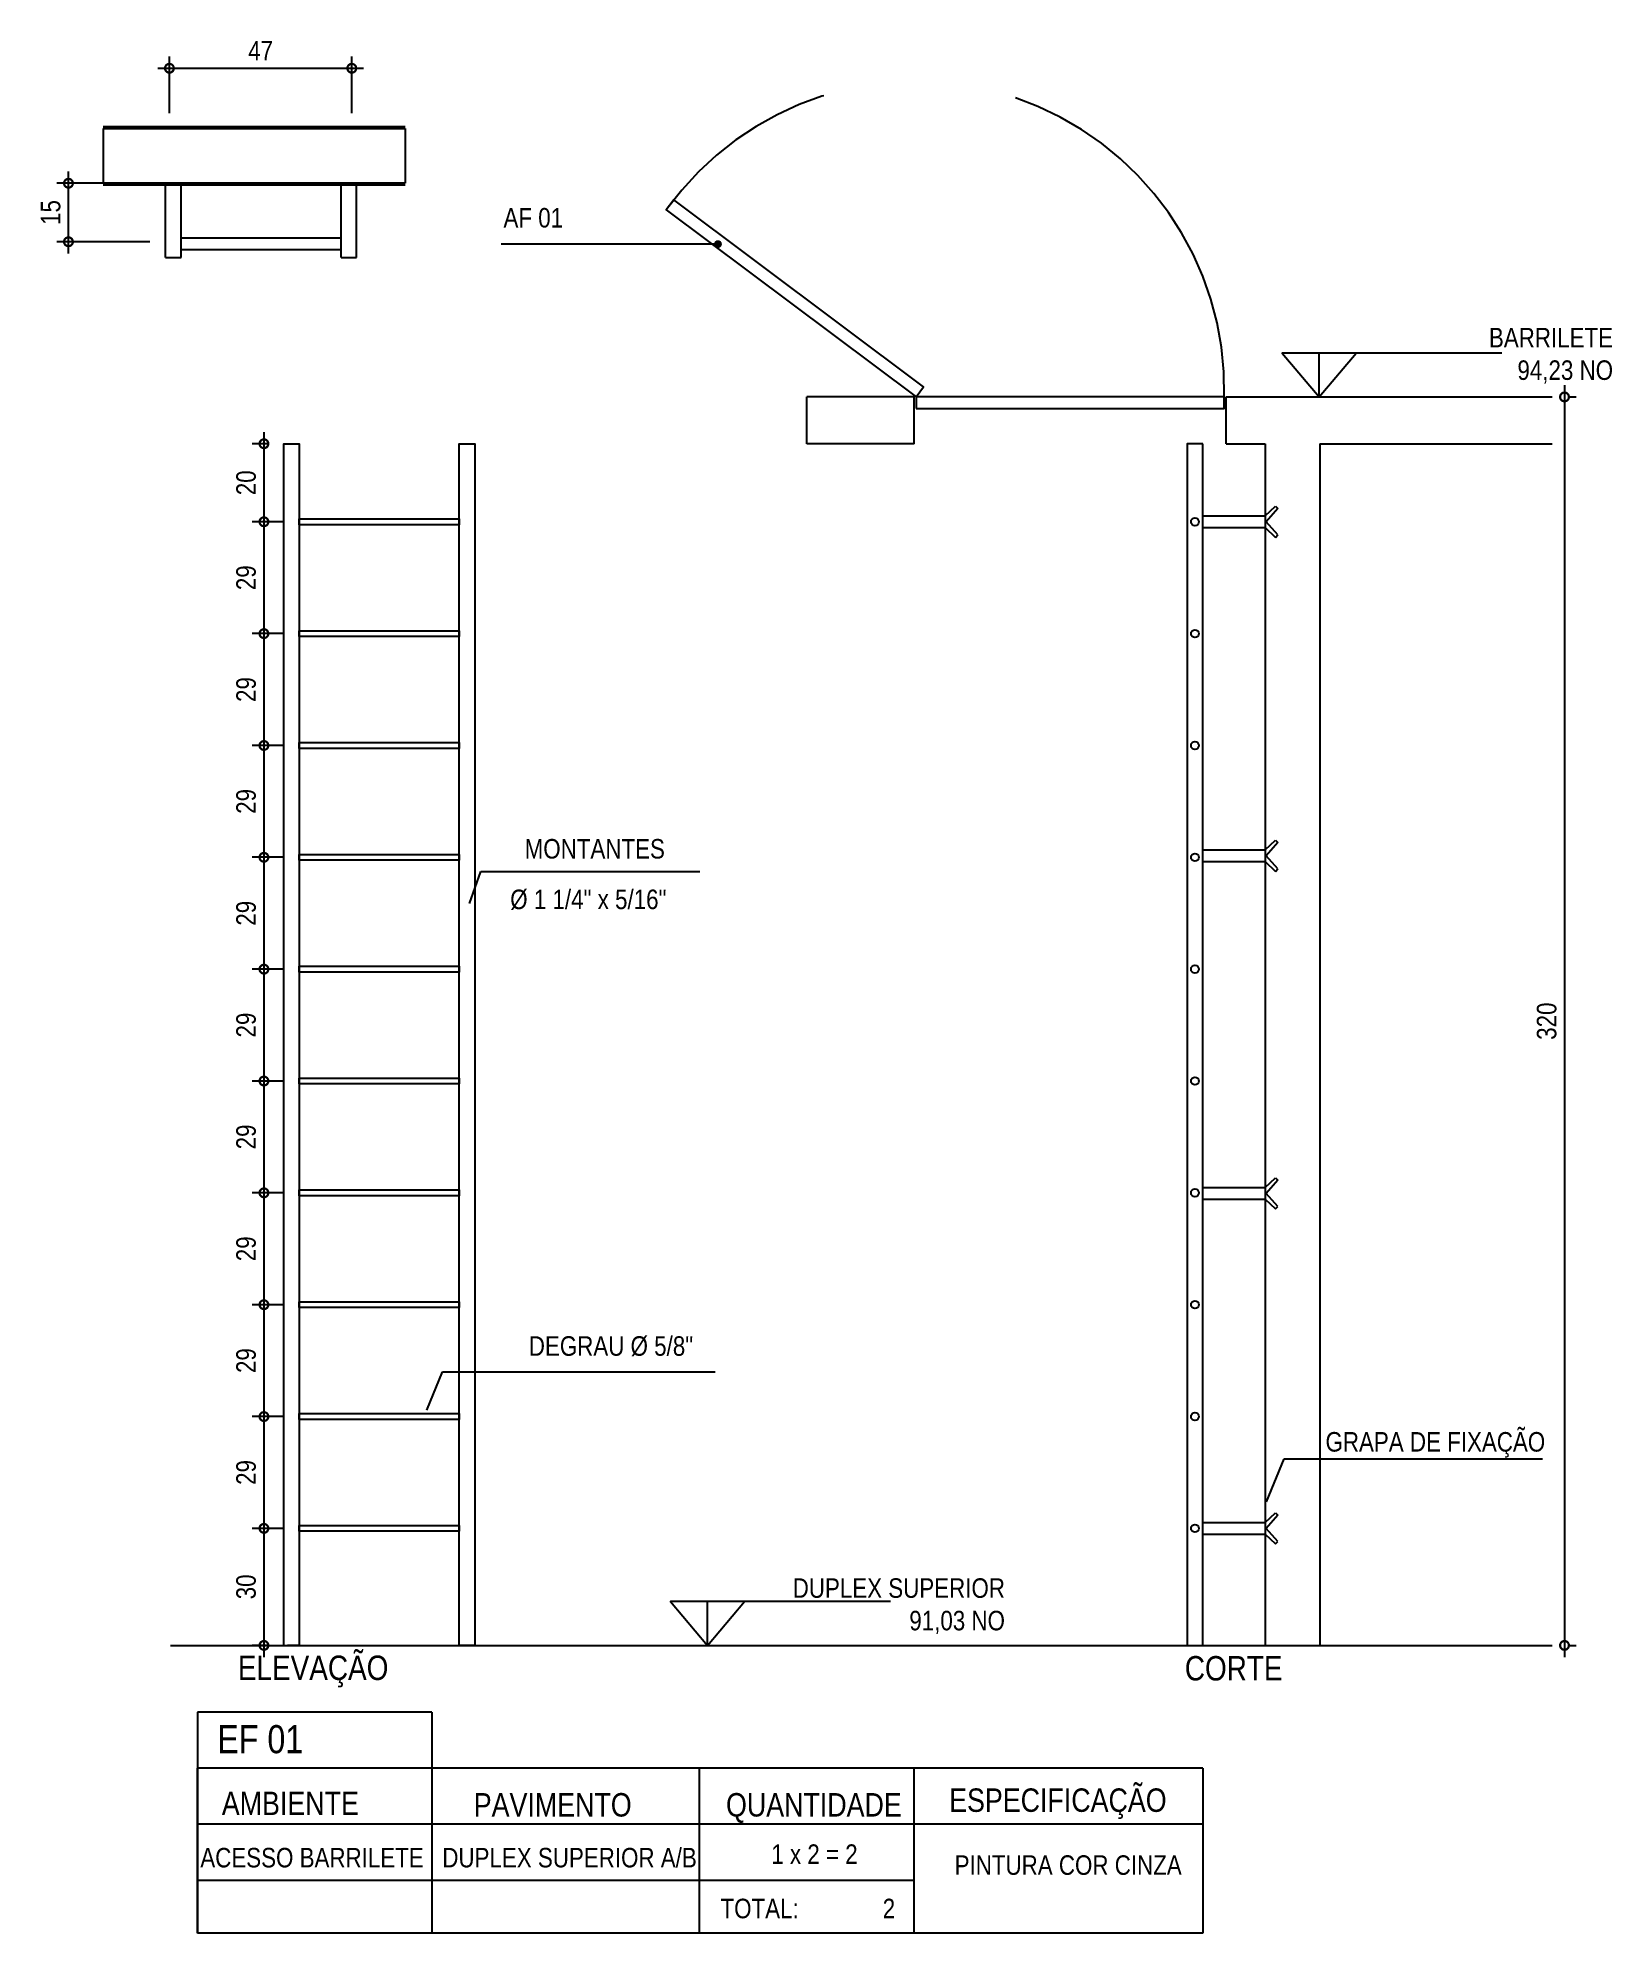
# Model space of a CAD drawing. Header units: metres. Extents: x -0.2 to 45.9, y -54 to 5.7.
# Drawn here: x 5.472 to 9.507, y -30.4 to -25.542 of the extents above; entities that cross this region are included whole.
import ezdxf

# ---------------------------------------------------------------- set-up
doc = ezdxf.new("R2010")
doc.units = ezdxf.units.M
doc.header["$PDMODE"] = 35
doc.linetypes.add('DASHEDX2', pattern=[1.5, 1, -0.5])
for name, color, linetype in [('ARQ- ALV ACAB', 4, 'Continuous'), ('ARQ- ALV OSSO', 5, 'Continuous'), ('ARQ-AUX1', 1, 'Continuous'), ('ARQ-CAX', 1, 'Continuous'), ('ARQ-DIM', 2, 'Continuous'), ('ARQ-ENCH', 1, 'Continuous'), ('ARQ-PRJ', 7, 'DASHEDX2'), ('ARQ-SIM', 1, 'Continuous'), ('ARQ-TXT', 2, 'Continuous')]:
    doc.layers.add(name, color=color, linetype=linetype)
doc.styles.add('Adesa', font='ARIALN.TTF')
doc.styles.add('ROMANS', font='romans', dxfattribs={"height": 0.2})
doc.dimstyles.new('1-25ARQ', dxfattribs={"dimscale": 0.25, "dimtxt": 0.2, "dimasz": 0.08, "dimexe": 0.16, "dimexo": 0.1, "dimgap": 0.1, "dimtad": 1, "dimzin": 4, "dimdsep": 46, "dimtxsty": 'ROMANS', "dimblk": 'DOT', "dimcen": 0.1, "dimclrd": 1, "dimclre": 1, "dimclrt": 3, "dimadec": 0, "dimazin": 0, "dimtfac": 1, "dimtix": 1, "dimtmove": 2, "dimatfit": 3, "dimldrblk": 'DOT', "dimfxl": 1, "dimtolj": 1, "dimtzin": 4, "dimlwd": -1, "dimlwe": -1, "dimarcsym": 0})
doc.dimstyles.new('ADESA 1-0025', dxfattribs={"dimtxt": 0.05, "dimasz": 0.045, "dimexe": 0.03, "dimexo": 0.04, "dimgap": 0.02, "dimtad": 1, "dimtoh": 1, "dimdec": 0, "dimlfac": 100, "dimzin": 4, "dimtxsty": 'Adesa', "dimblk": 'DOTSMALL', "dimcen": 1, "dimdle": 0.03, "dimclrd": 1, "dimclre": 1, "dimclrt": 256, "dimazin": 1, "dimtm": 1e-09, "dimtfac": 1, "dimtdec": 0, "dimtix": 1, "dimtmove": 2, "dimatfit": 0, "dimldrblk": 'DOTSMALL', "dimfxl": 0.8, "dimtvp": 2, "dimtolj": 1, "dimtzin": 0, "dimarcsym": 0})

msp = doc.modelspace()

# ---------------------------------------------------------------- texts
at = {"layer": 'ARQ-TXT', "style": 'Adesa'}
msp.add_text('MONTANTES', height=0.05, dxfattribs=at).set_placement((6.7197, -27.6454, 0))
at = {"layer": 'ARQ-TXT', "ltscale": 0.01, "style": 'Adesa'}
for s, p in [('Ø 1 1/4" x 5/16"', (6.6827, -27.7751, 0)), ('DEGRAU %%C 5/8"', (6.7303, -28.9199)), ('GRAPA DE FIXAÇÃO', (8.7726, -29.1655))]:
    msp.add_text(s, height=0.05, dxfattribs=at).set_placement(p)
at = {"layer": 'ARQ-TXT', "style": 'Adesa'}
for s, insert, char_height, width, attachment_point in [('AF 01', (6.8182, -25.9781), 0.05, 0.421475, 3), ('ELEVAÇÃO', (5.9845, -29.6884), 0.0625, 0.551174, 1), ('CORTE', (8.412, -29.6896), 0.0625, 0.551174, 1)]:
    msp.add_mtext(s, dxfattribs=dict(at, insert=insert, char_height=char_height, width=width, attachment_point=attachment_point))
at = {"layer": 'ARQ-TXT', "ltscale": 0.01, "style": 'Adesa'}
for s, insert, char_height, width, attachment_point in [('BARRILETE\\P94,23 NO', (9.5098, -26.2853), 0.05, 0.646247, 3), ('DUPLEX SUPERIOR\\P91,03 NO', (7.9509, -29.4903), 0.05, 0.646247, 3), ('EF 01', (5.9319, -29.8666), 0.072, 0.605305, 1), ('ESPECIFICAÇÃO', (8.0866, -30.0289), 0.06, 0.605305, 2), ('AMBIENTE', (6.119, -30.0372), 0.06, 0.605305, 2), ('PAVIMENTO', (6.7916, -30.0409), 0.06, 0.605305, 2), ('QUANTIDADE', (7.4611, -30.0409), 0.06, 0.605305, 2), ('ACESSO BARRILETE', (5.8882, -30.1813), 0.05, 0.630581, 1), ('DUPLEX SUPERIOR A/B', (6.5086, -30.1813), 0.05, 0.672463, 1), ('1 x 2 = 2', (7.4626, -30.1973), 0.05, 0.434103, 5), ('PINTURA COR CINZA', (7.8219, -30.2003), 0.05, 0.664931, 1), ('TOTAL:^I 2', (7.2217, -30.3116), 0.05, 0.749738, 1)]:
    msp.add_mtext(s, dxfattribs=dict(at, insert=insert, char_height=char_height, width=width, attachment_point=attachment_point))

# ---------------------------------------------------------------- blocks, each defined once
blk = doc.blocks.new('_Dot')
at = {"color": 0, "linetype": 'ByBlock', "lineweight": -2}
blk.add_line((-0.5, 0), (-1, 0), dxfattribs=at)
at = {"color": 0, "linetype": 'ByBlock', "const_width": 0.5}
blk.add_lwpolyline([(-0.25, 0, 1), (0.25, 0, 1)], format="xyb", close=True, dxfattribs=at)
blk = doc.blocks.new('_DotSmall')
at = {"color": 0, "linetype": 'ByBlock', "const_width": 0.5}
blk.add_lwpolyline([(-0.0625, 0, 1), (0.0625, 0, 1)], format="xyb", close=True, dxfattribs=at)
blk = doc.blocks.new('*D171')
at = {"layer": 'ARQ-DIM', "color": 1, "lineweight": -2, "transparency": 16777216}
for p, q in [((9.3853, -26.4323), (9.3853, -29.6923)), ((9.3936, -26.4623), (9.4153, -26.4623)), ((9.3936, -29.6623), (9.4153, -29.6623))]:
    blk.add_line(p, q, dxfattribs=at)
at = {"layer": 'Defpoints', "color": 0, "transparency": 16777216}
for p in [(9.3536, -26.4623), (9.3536, -29.6623), (9.3853, -29.6623)]:
    blk.add_point(p, dxfattribs=at)
at = {"layer": 'ARQ-DIM', "color": 1, "lineweight": -2, "transparency": 16777216, "xscale": 0.045, "yscale": 0.045, "zscale": 0.045}
for p, rotation in [((9.3853, -26.4623), 90), ((9.3853, -29.6623), 270)]:
    blk.add_blockref('_DotSmall', p, dxfattribs=dict(at, rotation=rotation))
at = {"layer": 'ARQ-DIM', "transparency": 16777216, "insert": (9.3398, -28.0623), "char_height": 0.05, "attachment_point": 5, "rotation": 90, "style": 'Adesa'}
blk.add_mtext('\\A1;320', dxfattribs=at)
blk = doc.blocks.new('*D172')
at = {"layer": 'ARQ-DIM', "color": 1, "lineweight": -2, "transparency": 16777216}
for p, q in [((6.0513, -26.7523), (6.0513, -27.099)), ((6.102, -26.7823), (6.0213, -26.7823)), ((6.102, -27.069), (6.0213, -27.069))]:
    blk.add_line(p, q, dxfattribs=at)
at = {"layer": 'Defpoints', "color": 0, "transparency": 16777216}
for p in [(6.142, -26.7823), (6.0513, -27.069), (6.142, -27.069)]:
    blk.add_point(p, dxfattribs=at)
at = {"layer": 'ARQ-DIM', "color": 1, "lineweight": -2, "transparency": 16777216, "xscale": 0.045, "yscale": 0.045, "zscale": 0.045}
for p, rotation in [((6.0513, -26.7823), 90), ((6.0513, -27.069), 270)]:
    blk.add_blockref('_DotSmall', p, dxfattribs=dict(at, rotation=rotation))
at = {"layer": 'ARQ-DIM', "transparency": 16777216, "insert": (6.0057, -26.9257), "char_height": 0.05, "attachment_point": 5, "rotation": 90, "style": 'Adesa'}
blk.add_mtext('\\A1;29', dxfattribs=at)
blk = doc.blocks.new('*D173')
at = {"layer": 'ARQ-DIM', "color": 1, "lineweight": -2, "transparency": 16777216}
for p, q in [((6.0513, -27.039), (6.0513, -27.3857)), ((6.102, -27.069), (6.0213, -27.069)), ((6.102, -27.3557), (6.0213, -27.3557))]:
    blk.add_line(p, q, dxfattribs=at)
at = {"layer": 'Defpoints', "color": 0, "transparency": 16777216}
for p in [(6.142, -27.069), (6.0513, -27.3557), (6.142, -27.3557)]:
    blk.add_point(p, dxfattribs=at)
at = {"layer": 'ARQ-DIM', "color": 1, "lineweight": -2, "transparency": 16777216, "xscale": 0.045, "yscale": 0.045, "zscale": 0.045}
for p, rotation in [((6.0513, -27.069), 90), ((6.0513, -27.3557), 270)]:
    blk.add_blockref('_DotSmall', p, dxfattribs=dict(at, rotation=rotation))
at = {"layer": 'ARQ-DIM', "transparency": 16777216, "insert": (6.0057, -27.2123), "char_height": 0.05, "attachment_point": 5, "rotation": 90, "style": 'Adesa'}
blk.add_mtext('\\A1;29', dxfattribs=at)
blk = doc.blocks.new('*D174')
at = {"layer": 'ARQ-DIM', "color": 1, "lineweight": -2, "transparency": 16777216}
for p, q in [((6.0513, -27.3257), (6.0513, -27.6723)), ((6.102, -27.3557), (6.0213, -27.3557)), ((6.102, -27.6423), (6.0213, -27.6423))]:
    blk.add_line(p, q, dxfattribs=at)
at = {"layer": 'Defpoints', "color": 0, "transparency": 16777216}
for p in [(6.142, -27.3557), (6.0513, -27.6423), (6.142, -27.6423)]:
    blk.add_point(p, dxfattribs=at)
at = {"layer": 'ARQ-DIM', "color": 1, "lineweight": -2, "transparency": 16777216, "xscale": 0.045, "yscale": 0.045, "zscale": 0.045}
for p, rotation in [((6.0513, -27.3557), 90), ((6.0513, -27.6423), 270)]:
    blk.add_blockref('_DotSmall', p, dxfattribs=dict(at, rotation=rotation))
at = {"layer": 'ARQ-DIM', "transparency": 16777216, "insert": (6.0057, -27.499), "char_height": 0.05, "attachment_point": 5, "rotation": 90, "style": 'Adesa'}
blk.add_mtext('\\A1;29', dxfattribs=at)
blk = doc.blocks.new('*D175')
at = {"layer": 'ARQ-DIM', "color": 1, "lineweight": -2, "transparency": 16777216}
for p, q in [((6.0513, -27.6123), (6.0513, -27.959)), ((6.102, -27.6423), (6.0213, -27.6423)), ((6.102, -27.929), (6.0213, -27.929))]:
    blk.add_line(p, q, dxfattribs=at)
at = {"layer": 'Defpoints', "color": 0, "transparency": 16777216}
for p in [(6.142, -27.6423), (6.0513, -27.929), (6.142, -27.929)]:
    blk.add_point(p, dxfattribs=at)
at = {"layer": 'ARQ-DIM', "color": 1, "lineweight": -2, "transparency": 16777216, "xscale": 0.045, "yscale": 0.045, "zscale": 0.045}
for p, rotation in [((6.0513, -27.6423), 90), ((6.0513, -27.929), 270)]:
    blk.add_blockref('_DotSmall', p, dxfattribs=dict(at, rotation=rotation))
at = {"layer": 'ARQ-DIM', "transparency": 16777216, "insert": (6.0057, -27.7857), "char_height": 0.05, "attachment_point": 5, "rotation": 90, "style": 'Adesa'}
blk.add_mtext('\\A1;29', dxfattribs=at)
blk = doc.blocks.new('*D176')
at = {"layer": 'ARQ-DIM', "color": 1, "lineweight": -2, "transparency": 16777216}
for p, q in [((6.102, -27.929), (6.0213, -27.929)), ((6.0513, -27.899), (6.0513, -28.2457)), ((6.102, -28.2157), (6.0213, -28.2157))]:
    blk.add_line(p, q, dxfattribs=at)
at = {"layer": 'Defpoints', "color": 0, "transparency": 16777216}
for p in [(6.142, -27.929), (6.0513, -28.2157), (6.142, -28.2157)]:
    blk.add_point(p, dxfattribs=at)
at = {"layer": 'ARQ-DIM', "color": 1, "lineweight": -2, "transparency": 16777216, "xscale": 0.045, "yscale": 0.045, "zscale": 0.045}
for p, rotation in [((6.0513, -27.929), 90), ((6.0513, -28.2157), 270)]:
    blk.add_blockref('_DotSmall', p, dxfattribs=dict(at, rotation=rotation))
at = {"layer": 'ARQ-DIM', "transparency": 16777216, "insert": (6.0057, -28.0723), "char_height": 0.05, "attachment_point": 5, "rotation": 90, "style": 'Adesa'}
blk.add_mtext('\\A1;29', dxfattribs=at)
blk = doc.blocks.new('*D177')
at = {"layer": 'ARQ-DIM', "color": 1, "lineweight": -2, "transparency": 16777216}
for p, q in [((6.102, -28.2157), (6.0213, -28.2157)), ((6.0513, -28.1857), (6.0513, -28.5323)), ((6.102, -28.5023), (6.0213, -28.5023))]:
    blk.add_line(p, q, dxfattribs=at)
at = {"layer": 'Defpoints', "color": 0, "transparency": 16777216}
for p in [(6.142, -28.2157), (6.0513, -28.5023), (6.142, -28.5023)]:
    blk.add_point(p, dxfattribs=at)
at = {"layer": 'ARQ-DIM', "color": 1, "lineweight": -2, "transparency": 16777216, "xscale": 0.045, "yscale": 0.045, "zscale": 0.045}
for p, rotation in [((6.0513, -28.2157), 90), ((6.0513, -28.5023), 270)]:
    blk.add_blockref('_DotSmall', p, dxfattribs=dict(at, rotation=rotation))
at = {"layer": 'ARQ-DIM', "transparency": 16777216, "insert": (6.0057, -28.359), "char_height": 0.05, "attachment_point": 5, "rotation": 90, "style": 'Adesa'}
blk.add_mtext('\\A1;29', dxfattribs=at)
blk = doc.blocks.new('*D178')
at = {"layer": 'ARQ-DIM', "color": 1, "lineweight": -2, "transparency": 16777216}
for p, q in [((6.102, -28.5023), (6.0213, -28.5023)), ((6.0513, -28.4723), (6.0513, -28.819)), ((6.102, -28.789), (6.0213, -28.789))]:
    blk.add_line(p, q, dxfattribs=at)
at = {"layer": 'Defpoints', "color": 0, "transparency": 16777216}
for p in [(6.142, -28.5023), (6.0513, -28.789), (6.142, -28.789)]:
    blk.add_point(p, dxfattribs=at)
at = {"layer": 'ARQ-DIM', "color": 1, "lineweight": -2, "transparency": 16777216, "xscale": 0.045, "yscale": 0.045, "zscale": 0.045}
for p, rotation in [((6.0513, -28.5023), 90), ((6.0513, -28.789), 270)]:
    blk.add_blockref('_DotSmall', p, dxfattribs=dict(at, rotation=rotation))
at = {"layer": 'ARQ-DIM', "transparency": 16777216, "insert": (6.0057, -28.6457), "char_height": 0.05, "attachment_point": 5, "rotation": 90, "style": 'Adesa'}
blk.add_mtext('\\A1;29', dxfattribs=at)
blk = doc.blocks.new('*D179')
at = {"layer": 'ARQ-DIM', "color": 1, "lineweight": -2, "transparency": 16777216}
for p, q in [((6.102, -28.789), (6.0213, -28.789)), ((6.0513, -28.759), (6.0513, -29.1057)), ((6.102, -29.0757), (6.0213, -29.0757))]:
    blk.add_line(p, q, dxfattribs=at)
at = {"layer": 'Defpoints', "color": 0, "transparency": 16777216}
for p in [(6.142, -28.789), (6.0513, -29.0757), (6.142, -29.0757)]:
    blk.add_point(p, dxfattribs=at)
at = {"layer": 'ARQ-DIM', "color": 1, "lineweight": -2, "transparency": 16777216, "xscale": 0.045, "yscale": 0.045, "zscale": 0.045}
for p, rotation in [((6.0513, -28.789), 90), ((6.0513, -29.0757), 270)]:
    blk.add_blockref('_DotSmall', p, dxfattribs=dict(at, rotation=rotation))
at = {"layer": 'ARQ-DIM', "transparency": 16777216, "insert": (6.0057, -28.9323), "char_height": 0.05, "attachment_point": 5, "rotation": 90, "style": 'Adesa'}
blk.add_mtext('\\A1;29', dxfattribs=at)
blk = doc.blocks.new('*D180')
at = {"layer": 'ARQ-DIM', "color": 1, "lineweight": -2, "transparency": 16777216}
for p, q in [((6.0513, -29.0457), (6.0513, -29.3923)), ((6.102, -29.0757), (6.0213, -29.0757)), ((6.102, -29.3623), (6.0213, -29.3623))]:
    blk.add_line(p, q, dxfattribs=at)
at = {"layer": 'Defpoints', "color": 0, "transparency": 16777216}
for p in [(6.142, -29.0757), (6.0513, -29.3623), (6.142, -29.3623)]:
    blk.add_point(p, dxfattribs=at)
at = {"layer": 'ARQ-DIM', "color": 1, "lineweight": -2, "transparency": 16777216, "xscale": 0.045, "yscale": 0.045, "zscale": 0.045}
for p, rotation in [((6.0513, -29.0757), 90), ((6.0513, -29.3623), 270)]:
    blk.add_blockref('_DotSmall', p, dxfattribs=dict(at, rotation=rotation))
at = {"layer": 'ARQ-DIM', "transparency": 16777216, "insert": (6.0057, -29.219), "char_height": 0.05, "attachment_point": 5, "rotation": 90, "style": 'Adesa'}
blk.add_mtext('\\A1;29', dxfattribs=at)
blk = doc.blocks.new('*D181')
at = {"layer": 'ARQ-DIM', "color": 1, "lineweight": -2, "transparency": 16777216}
for p, q in [((6.0513, -29.3323), (6.0513, -29.6923)), ((6.102, -29.3623), (6.0213, -29.3623)), ((6.062, -29.6623), (6.0213, -29.6623))]:
    blk.add_line(p, q, dxfattribs=at)
at = {"layer": 'Defpoints', "color": 0, "transparency": 16777216}
for p in [(6.142, -29.3623), (6.0513, -29.6623), (6.102, -29.6623)]:
    blk.add_point(p, dxfattribs=at)
at = {"layer": 'ARQ-DIM', "color": 1, "lineweight": -2, "transparency": 16777216, "xscale": 0.045, "yscale": 0.045, "zscale": 0.045}
for p, rotation in [((6.0513, -29.3623), 90), ((6.0513, -29.6623), 270)]:
    blk.add_blockref('_DotSmall', p, dxfattribs=dict(at, rotation=rotation))
at = {"layer": 'ARQ-DIM', "transparency": 16777216, "insert": (6.0057, -29.5123), "char_height": 0.05, "attachment_point": 5, "rotation": 90, "style": 'Adesa'}
blk.add_mtext('\\A1;30', dxfattribs=at)
blk = doc.blocks.new('*D182')
at = {"layer": 'ARQ-DIM', "color": 1, "lineweight": -2, "transparency": 16777216}
for p, q in [((6.0513, -26.5523), (6.0513, -26.8123)), ((6.062, -26.5823), (6.0213, -26.5823)), ((6.062, -26.7823), (6.0213, -26.7823))]:
    blk.add_line(p, q, dxfattribs=at)
at = {"layer": 'Defpoints', "color": 0, "transparency": 16777216}
for p in [(6.102, -26.5823), (6.0513, -26.7823), (6.102, -26.7823)]:
    blk.add_point(p, dxfattribs=at)
at = {"layer": 'ARQ-DIM', "color": 1, "lineweight": -2, "transparency": 16777216, "xscale": 0.045, "yscale": 0.045, "zscale": 0.045}
for p, rotation in [((6.0513, -26.5823), 90), ((6.0513, -26.7823), 270)]:
    blk.add_blockref('_DotSmall', p, dxfattribs=dict(at, rotation=rotation))
at = {"layer": 'ARQ-DIM', "transparency": 16777216, "insert": (6.0057, -26.6823), "char_height": 0.05, "attachment_point": 5, "rotation": 90, "style": 'Adesa'}
blk.add_mtext('\\A1;20', dxfattribs=at)
blk = doc.blocks.new('*D296')
at = {"layer": 'ARQ-DIM', "color": 1, "lineweight": -2, "transparency": 16777216}
for p, q in [((5.5502, -26.0946), (5.5502, -25.8846)), ((5.6778, -25.9146), (5.5202, -25.9146)), ((5.759, -26.0646), (5.5202, -26.0646))]:
    blk.add_line(p, q, dxfattribs=at)
at = {"layer": 'Defpoints', "color": 0, "transparency": 16777216}
for p in [(5.5502, -25.9146), (5.7178, -25.9146), (5.799, -26.0646)]:
    blk.add_point(p, dxfattribs=at)
at = {"layer": 'ARQ-DIM', "color": 1, "lineweight": -2, "transparency": 16777216, "xscale": 0.045, "yscale": 0.045, "zscale": 0.045}
for p, rotation in [((5.5502, -25.9146), 90), ((5.5502, -26.0646), 270)]:
    blk.add_blockref('_DotSmall', p, dxfattribs=dict(at, rotation=rotation))
at = {"layer": 'ARQ-DIM', "transparency": 16777216, "insert": (5.5047, -25.9896), "char_height": 0.05, "attachment_point": 5, "rotation": 90, "style": 'Adesa'}
blk.add_mtext('\\A1;15', dxfattribs=at)
blk = doc.blocks.new('*D297')
at = {"layer": 'ARQ-DIM', "color": 1, "lineweight": -2, "transparency": 16777216}
for p, q in [((5.809, -25.7346), (5.809, -25.5899)), ((6.2765, -25.7346), (6.2765, -25.5899)), ((5.779, -25.6199), (6.3065, -25.6199))]:
    blk.add_line(p, q, dxfattribs=at)
at = {"layer": 'Defpoints', "color": 0, "transparency": 16777216}
for p in [(6.2765, -25.6199), (5.809, -25.7746), (6.2765, -25.7746)]:
    blk.add_point(p, dxfattribs=at)
at = {"layer": 'ARQ-DIM', "color": 1, "lineweight": -2, "transparency": 16777216, "xscale": 0.045, "yscale": 0.045, "zscale": 0.045, "rotation": 180}
blk.add_blockref('_DotSmall', (5.809, -25.6199), dxfattribs=at)
at = {"layer": 'ARQ-DIM', "color": 1, "lineweight": -2, "transparency": 16777216, "xscale": 0.045, "yscale": 0.045, "zscale": 0.045}
blk.add_blockref('_DotSmall', (6.2765, -25.6199), dxfattribs=at)
at = {"layer": 'ARQ-DIM', "transparency": 16777216, "insert": (6.0428, -25.5749), "char_height": 0.05, "attachment_point": 5, "style": 'Adesa'}
blk.add_mtext('\\A1;47', dxfattribs=at)

# ---------------------------------------------------------------- dimensions: what is measured, and where the dimension line sits
at = {"layer": 'ARQ-DIM'}
dim = msp.add_linear_dim(base=(6.2765, -25.6199), p1=(5.809, -25.7746), p2=(6.2765, -25.7746), dimstyle='ADESA 1-0025', dxfattribs=at)
dim.commit()
dim.dimension.update_dxf_attribs({"geometry": '*D297', "text_midpoint": (6.0428, -25.5749)})
for base, p1, p2, picture, middle in [((5.5502, -25.9146), (5.799, -26.0646), (5.7178, -25.9146), '*D296', (5.5047, -25.9896)), ((9.3853, -29.6623), (9.3536, -26.4623), (9.3536, -29.6623), '*D171', (9.3398, -28.0623)), ((6.0513, -26.7823), (6.102, -26.5823), (6.102, -26.7823), '*D182', (6.0057, -26.6823)), ((6.0513, -27.069), (6.142, -26.7823), (6.142, -27.069), '*D172', (6.0057, -26.9257)), ((6.0513, -27.3557), (6.142, -27.069), (6.142, -27.3557), '*D173', (6.0057, -27.2123)), ((6.0513, -27.6423), (6.142, -27.3557), (6.142, -27.6423), '*D174', (6.0057, -27.499)), ((6.0513, -27.929), (6.142, -27.6423), (6.142, -27.929), '*D175', (6.0057, -27.7857)), ((6.0513, -28.2157), (6.142, -27.929), (6.142, -28.2157), '*D176', (6.0057, -28.0723)), ((6.0513, -28.5023), (6.142, -28.2157), (6.142, -28.5023), '*D177', (6.0057, -28.359)), ((6.0513, -28.789), (6.142, -28.5023), (6.142, -28.789), '*D178', (6.0057, -28.6457)), ((6.0513, -29.0757), (6.142, -28.789), (6.142, -29.0757), '*D179', (6.0057, -28.9323)), ((6.0513, -29.3623), (6.142, -29.0757), (6.142, -29.3623), '*D180', (6.0057, -29.219)), ((6.0513, -29.6623), (6.142, -29.3623), (6.102, -29.6623), '*D181', (6.0057, -29.5123))]:
    dim = msp.add_linear_dim(base=base, p1=p1, p2=p2, angle=90, dimstyle='ADESA 1-0025', dxfattribs=at)
    dim.commit()
    dim.dimension.update_dxf_attribs({"geometry": picture, "text_midpoint": middle})

# ---------------------------------------------------------------- linework, layer by layer
at = {"color": 8}
for p, q in [((5.6394, -25.7745), (5.6394, -25.9145)), ((6.4132, -25.7745), (6.4132, -25.9145))]:
    msp.add_line(p, q, dxfattribs=at)
at = {"layer": 'ARQ- ALV ACAB', "ltscale": 0.05}
for p, q in [((5.6394, -25.7695), (6.4132, -25.7695)), ((6.4132, -25.9195), (5.6394, -25.9195))]:
    msp.add_line(p, q, dxfattribs=at)
at = {"layer": 'ARQ- ALV OSSO', "ltscale": 0.05}
for p, q in [((5.6394, -25.7745), (6.4132, -25.7745)), ((6.4132, -25.9145), (5.6394, -25.9145)), ((5.8121, -29.6623), (9.3536, -29.6623))]:
    msp.add_line(p, q, dxfattribs=at)
at = {"layer": 'ARQ- ALV OSSO'}
for p, q in [((7.443, -26.5823), (7.443, -26.4623)), ((8.5179, -26.4623), (9.3536, -26.4623)), ((7.7179, -26.5823), (7.443, -26.5823)), ((8.5179, -26.5823), (8.6179, -26.5823)), ((8.6179, -26.5823), (8.6179, -29.6623)), ((8.7579, -26.5823), (8.7579, -29.6623)), ((8.7579, -26.5823), (9.3536, -26.5823))]:
    msp.add_line(p, q, dxfattribs=at)
for points in [[(7.7179, -26.5823), (7.7179, -26.4623), (7.443, -26.4623), (7.443, -26.4623)], [(8.5179, -26.5823), (8.5179, -26.4623), (8.5179, -26.4623), (8.5179, -26.4623)]]:
    msp.add_lwpolyline(points, dxfattribs=at)
at = {"layer": 'ARQ-AUX1'}
for p, q in [((6.578, -27.7604, 0), (6.607, -27.6783, 0)), ((6.607, -27.6783, 0), (7.1685, -27.6783, 0)), ((6.4687, -29.0593), (6.5094, -28.9607)), ((6.5094, -28.9607), (7.2079, -28.9607)), ((8.6213, -29.2945), (8.6668, -29.1843)), ((8.6668, -29.1843), (9.329, -29.1843))]:
    msp.add_line(p, q, dxfattribs=at)
for points in [[(7.7229, -26.4623), (7.7424, -26.4363), (7.1021, -25.9567), (7.0826, -25.9827)], [(7.7229, -26.4923), (8.5129, -26.4923), (8.5129, -26.4623), (7.7229, -26.4623)]]:
    msp.add_lwpolyline(points, close=True, dxfattribs=at)
at = {"layer": 'ARQ-CAX'}
for p, q in [((5.799, -26.1046), (5.799, -25.9195)), ((5.839, -26.1046), (5.839, -25.9195)), ((6.249, -26.1046), (6.249, -25.9195)), ((6.289, -26.1046), (6.289, -25.9195)), ((5.839, -26.0546), (6.249, -26.0546)), ((5.839, -26.0846), (6.249, -26.0846)), ((5.799, -26.1046), (5.839, -26.1046)), ((6.249, -26.1046), (6.289, -26.1046)), ((8.6179, -26.7673), (8.6445, -26.7425)), ((8.6503, -26.7486), (8.6206, -26.7823)), ((8.6445, -26.7425), (8.6503, -26.7486)), ((8.4579, -26.7673), (8.6179, -26.7673)), ((8.4579, -26.7973), (8.6179, -26.7973)), ((8.6179, -26.7973), (8.6445, -26.8222)), ((8.6503, -26.8161), (8.6206, -26.7823)), ((8.6445, -26.8222), (8.6503, -26.8161)), ((8.4579, -27.6234), (8.6179, -27.6234)), ((8.6179, -27.6234), (8.6445, -27.5986)), ((8.6503, -27.6047), (8.6206, -27.6384)), ((8.6503, -27.6722), (8.6206, -27.6384)), ((8.6445, -27.5986), (8.6503, -27.6047)), ((8.4579, -27.6534), (8.6179, -27.6534)), ((8.6179, -27.6534), (8.6445, -27.6783)), ((8.6445, -27.6783), (8.6503, -27.6722)), ((8.6179, -28.4888), (8.6445, -28.4639)), ((8.6445, -28.4639), (8.6503, -28.47)), ((8.4579, -28.4888), (8.6179, -28.4888)), ((8.6503, -28.47), (8.6206, -28.5038)), ((8.6503, -28.5375), (8.6206, -28.5038)), ((8.4579, -28.5188), (8.6179, -28.5188)), ((8.6179, -28.5188), (8.6445, -28.5436)), ((8.6445, -28.5436), (8.6503, -28.5375)), ((8.6179, -29.3473), (8.6445, -29.3225)), ((8.6503, -29.3286), (8.6206, -29.3623)), ((8.6445, -29.3225), (8.6503, -29.3286)), ((8.4579, -29.3473), (8.6179, -29.3473)), ((8.4579, -29.3773), (8.6179, -29.3773)), ((8.6179, -29.3773), (8.6445, -29.4022)), ((8.6503, -29.3961), (8.6206, -29.3623)), ((8.6445, -29.4022), (8.6503, -29.3961))]:
    msp.add_line(p, q, dxfattribs=at)
for points in [[(6.102, -29.6623), (6.102, -26.5823), (6.142, -26.5823), (6.142, -29.6623), (6.112, -29.6623)], [(6.552, -29.6623), (6.552, -26.5823), (6.592, -26.5823), (6.592, -29.6623), (6.552, -29.6623)]]:
    msp.add_lwpolyline(points, dxfattribs=at)
for points in [[(8.4579, -26.5823), (8.4179, -26.5823), (8.4179, -29.6623), (8.4579, -29.6623)], [(6.142, -26.7748), (6.552, -26.7748), (6.552, -26.7898), (6.142, -26.7898)], [(6.142, -27.0615), (6.552, -27.0615), (6.552, -27.0765), (6.142, -27.0765)], [(6.142, -27.3482), (6.552, -27.3482), (6.552, -27.3632), (6.142, -27.3632)], [(6.142, -27.6348), (6.552, -27.6348), (6.552, -27.6498), (6.142, -27.6498)], [(6.142, -27.9215), (6.552, -27.9215), (6.552, -27.9365), (6.142, -27.9365)], [(6.142, -28.2082), (6.552, -28.2082), (6.552, -28.2232), (6.142, -28.2232)], [(6.142, -28.4948), (6.552, -28.4948), (6.552, -28.5098), (6.142, -28.5098)], [(6.142, -28.7815), (6.552, -28.7815), (6.552, -28.7965), (6.142, -28.7965)], [(6.142, -29.0682), (6.552, -29.0682), (6.552, -29.0832), (6.142, -29.0832)], [(6.142, -29.3548), (6.552, -29.3548), (6.552, -29.3698), (6.142, -29.3698)]]:
    msp.add_lwpolyline(points, close=True, dxfattribs=at)
for centre in [(8.4379, -26.7823), (8.4379, -27.069), (8.4379, -27.3557), (8.4379, -27.6423), (8.4379, -27.929), (8.4379, -28.2157), (8.4379, -28.5023), (8.4379, -28.789), (8.4379, -29.0757), (8.4379, -29.3623)]:
    msp.add_circle(centre, 0.01, dxfattribs=at)
at = {"layer": 'ARQ-DIM'}
for points in [[(9.2249, -26.3498), (8.6615, -26.3498), (8.7564, -26.4623), (8.8514, -26.3498), (8.6615, -26.3498), (8.7564, -26.4623), (8.7564, -26.3498)], [(7.6571, -29.5498), (7.0937, -29.5498), (7.1886, -29.6623), (7.2836, -29.5498), (7.0937, -29.5498), (7.1886, -29.6623), (7.1886, -29.5498)]]:
    msp.add_lwpolyline(points, dxfattribs=at)
at = {"layer": 'ARQ-ENCH', "ltscale": 0.01}
for p, q in [((5.8813, -29.833), (5.8813, -30.3997)), ((6.4816, -29.833), (5.8813, -29.833)), ((6.4816, -29.833), (6.4816, -30.3997)), ((6.2199, -29.9769), (5.8813, -29.9769)), ((5.8813, -30.3997), (5.8813, -29.9769)), ((5.8813, -30.3997), (5.8813, -29.9769)), ((8.4583, -29.9769), (6.2199, -29.9769)), ((7.167, -29.9769), (7.167, -30.3997)), ((7.717, -29.9769), (7.717, -30.3997)), ((8.4583, -29.9769), (8.4583, -30.3997)), ((8.4583, -30.1207), (5.8813, -30.1207)), ((7.717, -30.2646), (5.8813, -30.2646)), ((7.717, -30.2646), (5.8813, -30.2646)), ((8.4583, -30.3997), (5.8813, -30.3997))]:
    msp.add_line(p, q, dxfattribs=at)
at = {"layer": 'ARQ-PRJ'}
msp.add_arc((7.7239, -26.4428), 0.7892, 358.5802, 144.3437, dxfattribs=at)

msp.set_redraw_order([(e.dxf.handle, doc.entitydb.next_handle()) for e in msp.query("TEXT MTEXT ATTDEF DIMENSION ARC_DIMENSION")])  # texts and dimensions are drawn at this point

# ---------------------------------------------------------------- leaders
at = {"layer": 'ARQ-SIM', "ltscale": 2}
msp.add_leader([(7.2152, -26.0706), (6.6597, -26.0706)], dimstyle='1-25ARQ', override={"dimgap": 0.1, "dimtad": 0}, dxfattribs=at)

doc.saveas('drawing.dxf')
